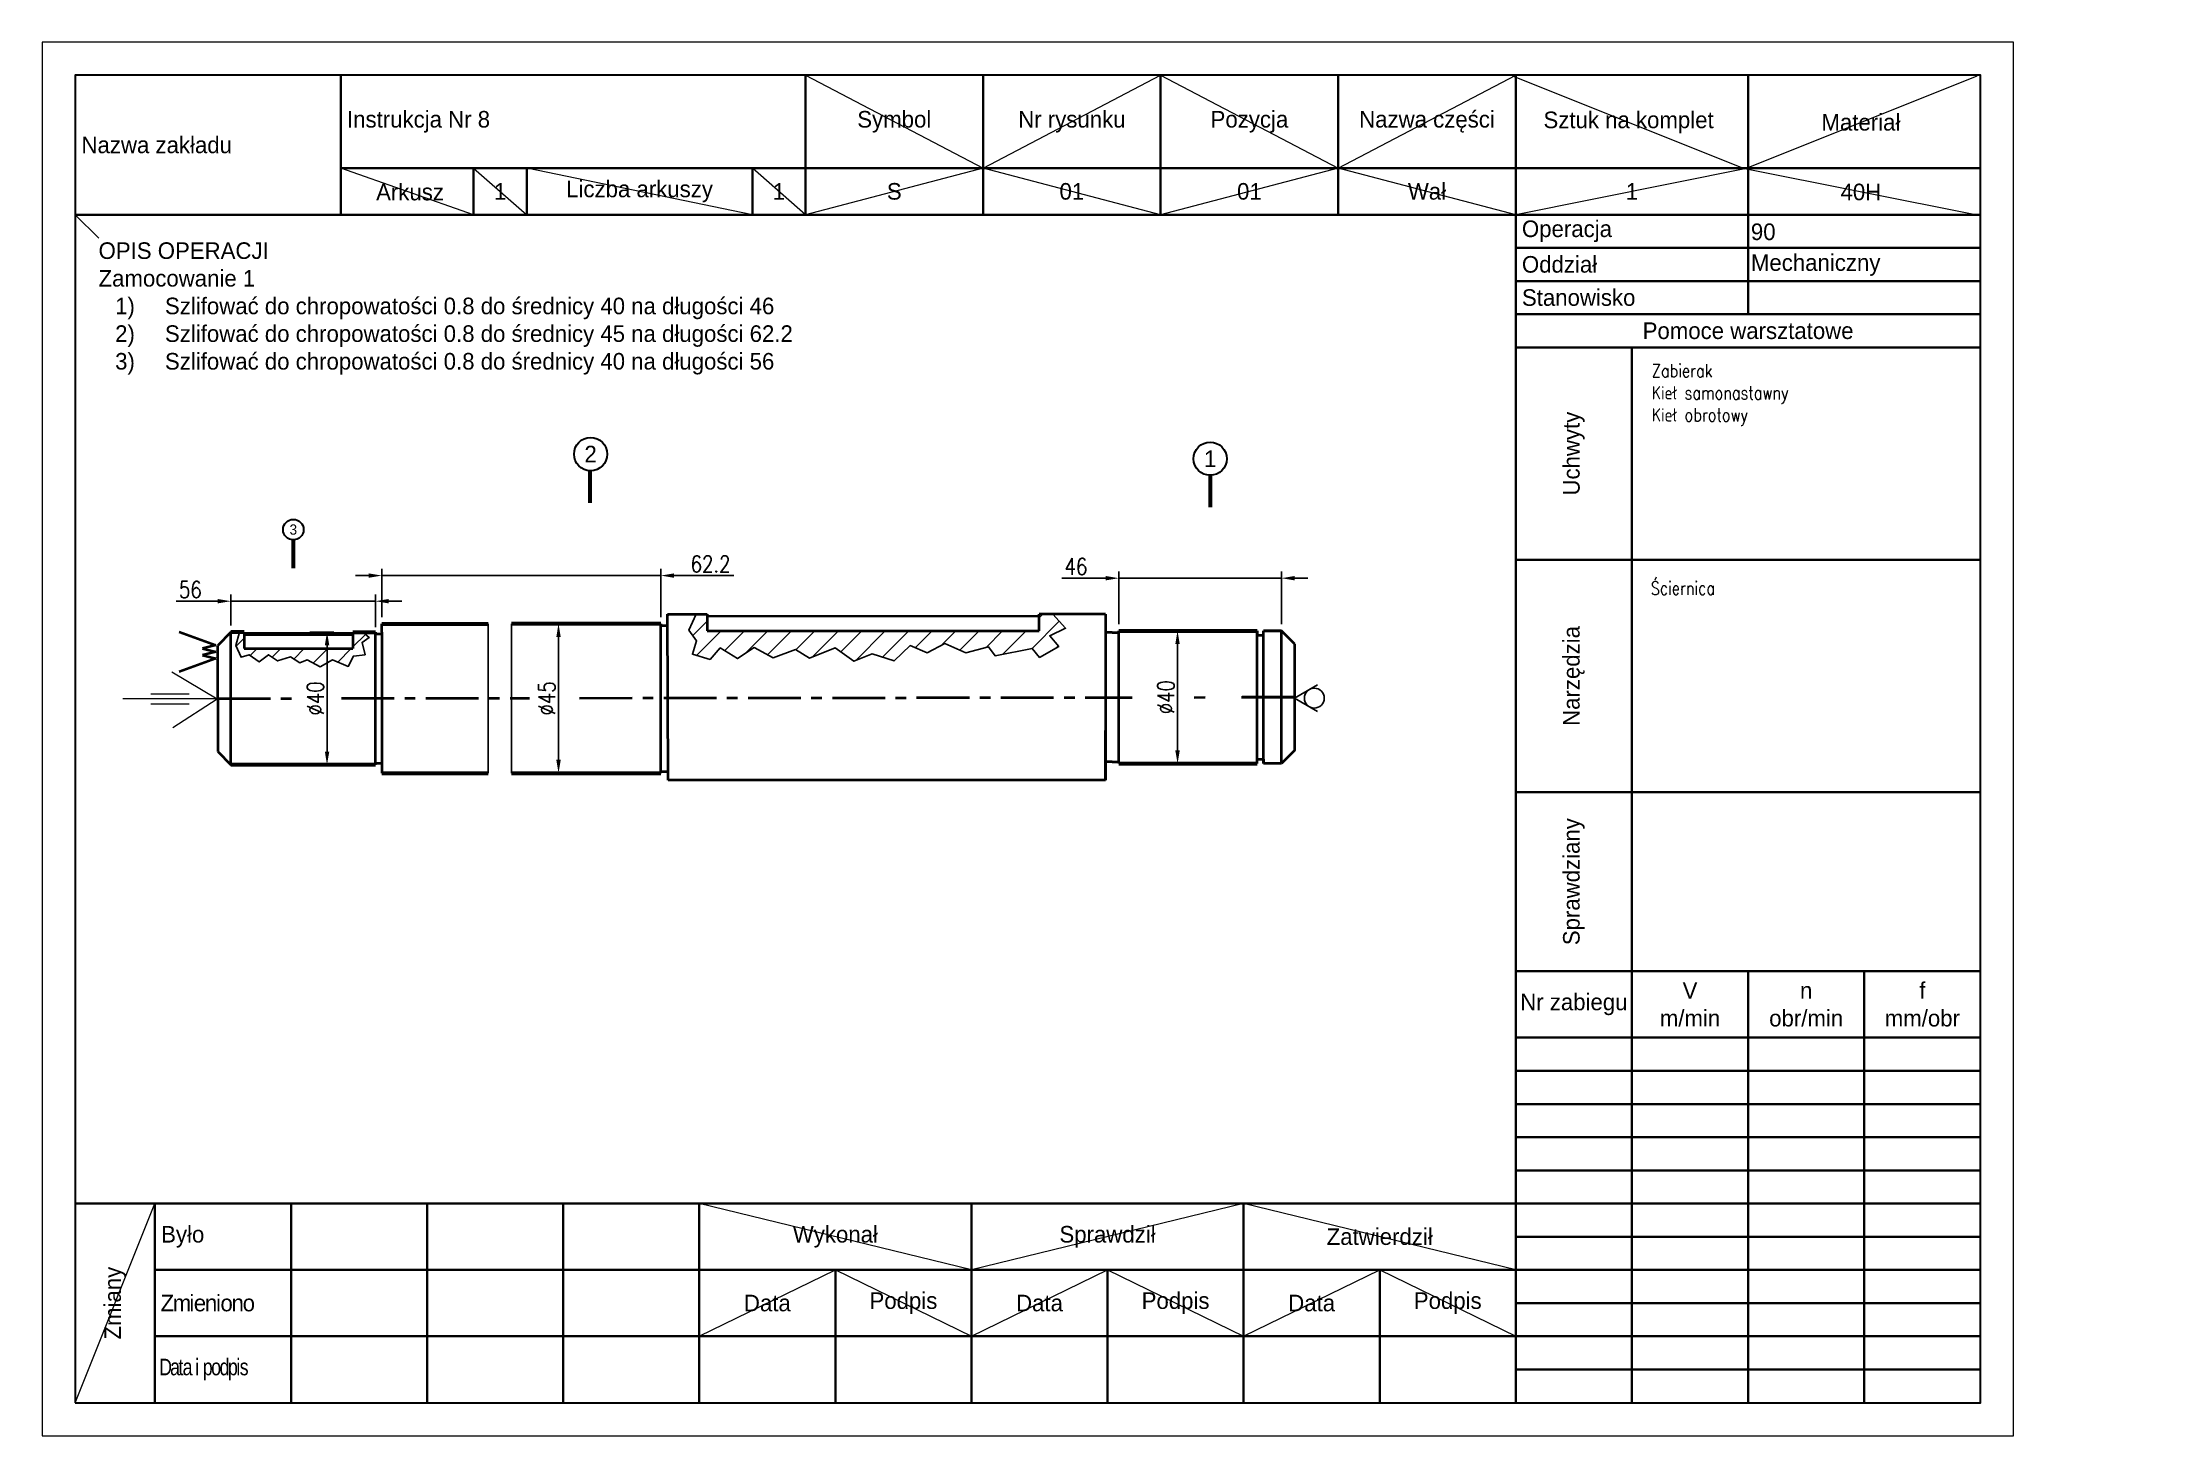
# Model space of a CAD drawing. Extents: x 817 to 2370, y -486 to 502.
# Drawn here: x 2042.4 to 2359.8, y -486 to -276 of the extents above; entities that cross this region are included whole.
import ezdxf

# ---------------------------------------------------------------- set-up
doc = ezdxf.new("R2010")
doc.units = 0
doc.header["$LTSCALE"] = 0.25
doc.header["$PDMODE"] = 2
doc.header["$PDSIZE"] = -5
doc.linetypes.add('CENTER', pattern=[50.8, 31.75, -6.35, 6.35, -6.35])
doc.layers.get('0').update_dxf_attribs({"color": 8, "linetype": 'CONTINUOUS'})
doc.layers.get('Defpoints').update_dxf_attribs({"linetype": 'CONTINUOUS'})
for name, color, linetype, lineweight in [('1', 7, 'CONTINUOUS', 30), ('AM_4', 3, 'CONTINUOUS', 25), ('AM_5', 3, 'CONTINUOUS', 25), ('AM_6', 2, 'CONTINUOUS', 35), ('AM_8', 1, 'CONTINUOUS', 25), ('AM_9', 253, 'CONTINUOUS', 0), ('Gruba linia', 7, 'CONTINUOUS', 50), ('wymiary', 100, 'CONTINUOUS', 20)]:
    doc.layers.add(name, color=color, linetype=linetype, lineweight=lineweight)
for name, color, linetype in [('Krawędzie', 7, 'CONTINUOUS'), ('Kreskowania i linie pomocnicze', 2, 'CONTINUOUS'), ('Osie', 2, 'CENTER')]:
    doc.layers.add(name, color=color, linetype=linetype)
doc.styles.add('ROMANS', font='romans', dxfattribs={"width": 0.8})
doc.linetypes.add('Amzigzag', pattern='A,0.0001,[136,genltshp.shx,S=0.04,R=0,X=0,Y=0],-11', length=11.0001)
doc.dimstyles.new('standard$0', dxfattribs={"dimtxt": 2.5, "dimasz": 2, "dimexe": 1, "dimexo": 1, "dimgap": 0.5, "dimtad": 1, "dimdec": 3, "dimrnd": 0.1, "dimzin": 12, "dimdsep": 46, "dimtxsty": 'ROMANS', "dimcen": 2.5, "dimclrd": 2, "dimclre": 2, "dimclrt": 256, "dimadec": 0, "dimazin": 0, "dimtfac": 0.72, "dimtdec": 3, "dimtmove": 0, "dimatfit": 0, "dimfxl": 1, "dimtvp": 0.72, "dimtolj": 1, "dimtzin": 12, "dimarcsym": 0})
pattern_1 = [(45, (286.0782, -176.2393), (-1.767767, 1.767767), [])]

msp = doc.modelspace()

# ---------------------------------------------------------------- texts
at = {"insert": (2050.8808, -306.1992), "char_height": 2.5, "attachment_point": 1}
msp.add_mtext_dynamic_manual_height_columns('OPIS OPERACJI\\PZamocowanie 1\\P\\pxi-3,l4,t4;1)^ISzlifować do chropowatości 0.8 do średnicy 40 na długości 46\\P2)^ISzlifować do chropowatości 0.8 do średnicy 45 na długości 62.2\\P3)^ISzlifować do chropowatości 0.8 do średnicy 40 na długości 56', width=207.612669, gutter_width=12.5, heights=[0], dxfattribs=at)
at = {"layer": '1', "attachment_point": 5}
for s, insert, char_height in [('2', (2125.0066, -338.1037), 2.5), ('1', (2218.3469, -338.8036), 2.5), ('3', (2080.2227, -349.4873), 1.5391)]:
    msp.add_mtext_dynamic_manual_height_columns(s, width=13.096774, gutter_width=12.5, heights=[0], dxfattribs=dict(at, insert=insert, char_height=char_height))
at = {"layer": 'AM_6', "color": 1, "char_height": 2.5, "attachment_point": 4}
for s, width, insert in [(' Instrukcja Nr 8', 70, (2087.3808, -288.0326)), (' 90', 35, (2298.8752, -304.6255))]:
    msp.add_mtext_dynamic_manual_height_columns(s, width=width, gutter_width=12.5, heights=[0], dxfattribs=dict(at, insert=insert))
at = {"layer": 'AM_6', "char_height": 2.5}
for s, width, heights, insert, attachment_point in [('Symbol', 26.75, [0], (2170.7558, -288.0326), 5), ('Nr rysunku', 26.75, [0], (2197.5058, -288.0326), 5), ('Pozycja', 26.75, [0], (2224.2558, -288.0326), 5), ('Nazwa części', 21.17559, [14.3491], (2251.0058, -288.0326), 5), ('Sztuk na komplet', 27.982124, [11.8269], (2281.3752, -288.1255), 5), ('Materiał', 35, [0], (2316.3752, -288.1255), 5), (' Nazwa zakładu', 40, [16.375], (2047.3808, -291.5326), 4), ('Arkusz', 17.471147, [0], (2097.8056, -298.6382), 5), ('1', 8, [0], (2111.3808, -298.5326), 5), ('Liczba arkuszy', 40.01292, [0], (2132.3808, -298.5326), 5), ('1', 8, [0], (2153.3808, -298.5326), 5), ('{\\C1;S}', 26.75, [0], (2170.7558, -298.5326), 5), ('01', 26.75, [0], (2197.5058, -298.5326), 5), ('01', 26.75, [0], (2224.2558, -298.5326), 5), ('Wał', 26.75, [0], (2251.0058, -298.5326), 5), ('1', 35, [0], (2281.8808, -298.5326), 5), ('{\\C1;40H}', 35, [0], (2316.3752, -298.6255), 5), (' Operacja', 35, [0], (2264.3808, -304.5326), 4), (' Oddział', 35, [0], (2264.3808, -309.5326), 4), (' Mechaniczny', 35, [0], (2298.8752, -309.6255), 4), (' Stanowisko', 35, [0], (2264.3808, -314.5326), 4), ('Pomoce warsztatowe', 70, [0], (2299.3808, -319.5326), 5), ('V\\Pm/min', 17.5, [0], (2290.6308, -421.0326), 5), ('n\\Pobr/min', 17.499992, [0], (2308.1308, -421.0326), 5), ('f\\Pmm/obr', 17.500008, [0], (2325.6308, -421.0326), 5), ('Nr zabiegu', 17.499984, [0], (2273.1308, -421.0326), 5), (' Było', 20.5, [0], (2059.3808, -456.0326), 4), ('Wykonał', 41, [0], (2161.8808, -456.0326), 5), ('Sprawdził', 41, [0], (2202.8808, -456.0326), 5), ('Zatwierdził', 41.000016, [0], (2243.8808, -456.0326), 5), ('{\\T0.9; Zmieniono}', 20.5, [0], (2059.3808, -466.0326), 4), ('Data', 20.5, [0], (2151.6308, -466.0326), 5), ('Podpis', 20.5, [0], (2172.1308, -466.0326), 5), ('Data', 20.5, [0], (2192.6308, -466.0326), 5), ('Podpis', 20.5, [0], (2213.1308, -466.0326), 5), ('Data', 20.5, [0], (2233.6308, -466.0326), 5), ('Podpis', 20.5, [0], (2254.1308, -466.0326), 5), ('{\\W0.8;\\T0.85; Data i podpis}', 20.5, [0], (2059.3808, -476.0326), 4)]:
    msp.add_mtext_dynamic_manual_height_columns(s, width=width, gutter_width=12.5, heights=heights, dxfattribs=dict(at, insert=insert, attachment_point=attachment_point))
at = {"layer": 'AM_6', "char_height": 2.5, "attachment_point": 5, "rotation": 90}
for s, width, insert in [('Uchwyty', 17.5, (2273.1308, -338.0326)), ('Narzędzia', 17.5, (2273.1308, -371.5326)), ('Sprawdziany', 17.5, (2273.1308, -402.5326)), ('Zmiany', 12, (2053.3808, -466.0326))]:
    msp.add_mtext_dynamic_manual_height_columns(s, width=width, gutter_width=12.5, heights=[0], dxfattribs=dict(at, insert=insert))
at = {"layer": 'Kreskowania i linie pomocnicze', "color": 1, "lineweight": 40, "insert": (2284.8808, -324.5326), "char_height": 2, "attachment_point": 1, "style": 'ROMANS'}
msp.add_mtext_dynamic_manual_height_columns('Zabierak\\PKieł samonastawny\\PKieł obrotowy', width=46.5, gutter_width=10, heights=[0], dxfattribs=at)
at = {"layer": 'Osie', "color": 1, "lineweight": 40, "insert": (2284.7233, -357.3037), "char_height": 2, "attachment_point": 1, "style": 'ROMANS'}
msp.add_mtext_dynamic_manual_height_columns('Ściernica', width=44.97836, gutter_width=10, heights=[0], dxfattribs=at)

# ---------------------------------------------------------------- blocks, each defined once
blk = doc.blocks.new('*D78')
at = {"layer": 'AM_5', "color": 2, "lineweight": -2, "transparency": 16777216}
for p, q in [((2082.7, -364.92), (2086.3, -364.92)), ((2085.3, -382.92), (2085.3, -366.92)), ((2082.7, -384.92), (2086.3, -384.92))]:
    blk.add_line(p, q, dxfattribs=at)
at = {"layer": 'AM_5', "color": 2, "lineweight": 40, "transparency": 16777216}
for points in [[(2084.97, -366.92), (2085.64, -366.92), (2085.3, -364.92)], [(2084.97, -382.92), (2085.64, -382.92), (2085.3, -384.92)]]:
    blk.add_solid(points, dxfattribs=at)
at = {"layer": 'Defpoints', "color": 0, "lineweight": 40, "transparency": 16777216}
for p in [(2081.7, -364.92), (2085.3, -364.92), (2081.7, -384.92)]:
    blk.add_point(p, dxfattribs=at)
at = {"layer": 'AM_5', "transparency": 16777216, "insert": (2083.55, -374.92), "char_height": 2.5, "attachment_point": 5, "rotation": 90, "style": 'ROMANS'}
blk.add_mtext('\\A1;%%C4{\\C3;0}', dxfattribs=at)
blk = doc.blocks.new('*D79')
at = {"layer": 'AM_5', "color": 2, "lineweight": -2, "transparency": 16777216}
for p, q in [((2224.43, -364.74), (2212.43, -364.74)), ((2213.43, -366.74), (2213.43, -382.74)), ((2224.43, -384.74), (2212.43, -384.74))]:
    blk.add_line(p, q, dxfattribs=at)
at = {"layer": 'AM_5', "color": 2, "lineweight": 40, "transparency": 16777216}
for points in [[(2213.09, -366.74), (2213.76, -366.74), (2213.43, -364.74)], [(2213.09, -382.74), (2213.76, -382.74), (2213.43, -384.74)]]:
    blk.add_solid(points, dxfattribs=at)
at = {"layer": 'Defpoints', "color": 0, "lineweight": 40, "transparency": 16777216}
for p in [(2225.43, -364.74), (2213.43, -384.74), (2225.43, -384.74)]:
    blk.add_point(p, dxfattribs=at)
at = {"layer": 'AM_5', "transparency": 16777216, "insert": (2211.68, -374.74), "char_height": 2.5, "attachment_point": 5, "rotation": 90, "style": 'ROMANS'}
blk.add_mtext('\\A1;%%C40', dxfattribs=at)
blk = doc.blocks.new('*D80')
at = {"layer": 'AM_5', "color": 2, "lineweight": -2, "transparency": 16777216}
for p, q in [((2068.83, -360.27), (2062.59, -360.27)), ((2070.83, -363.92), (2070.83, -359.27)), ((2092.58, -360.27), (2070.83, -360.27)), ((2092.58, -364.17), (2092.58, -359.27)), ((2094.58, -360.27), (2096.58, -360.27))]:
    blk.add_line(p, q, dxfattribs=at)
at = {"layer": 'AM_5', "color": 2, "lineweight": 40, "transparency": 16777216}
for points in [[(2068.83, -359.94), (2068.83, -360.6), (2070.83, -360.27)], [(2094.58, -359.94), (2094.58, -360.6), (2092.58, -360.27)]]:
    blk.add_solid(points, dxfattribs=at)
at = {"layer": 'Defpoints', "color": 0, "lineweight": 40, "transparency": 16777216}
for p in [(2092.58, -360.27), (2070.83, -364.92), (2092.58, -365.17)]:
    blk.add_point(p, dxfattribs=at)
at = {"layer": 'AM_5', "transparency": 16777216, "insert": (2064.71, -358.52), "char_height": 2.5, "attachment_point": 5, "style": 'ROMANS'}
blk.add_mtext('\\A1;56', dxfattribs=at)
blk = doc.blocks.new('*D82')
at = {"layer": 'AM_5', "color": 2, "lineweight": -2, "transparency": 16777216}
for p, q in [((2202.58, -356.8), (2196.01, -356.8)), ((2204.58, -363.74), (2204.58, -355.8)), ((2229.08, -356.8), (2204.58, -356.8)), ((2229.08, -363.74), (2229.08, -355.8)), ((2231.08, -356.8), (2233.08, -356.8))]:
    blk.add_line(p, q, dxfattribs=at)
at = {"layer": 'AM_5', "color": 2, "lineweight": 40, "transparency": 16777216}
for points in [[(2202.58, -356.47), (2202.58, -357.14), (2204.58, -356.8)], [(2231.08, -356.47), (2231.08, -357.14), (2229.08, -356.8)]]:
    blk.add_solid(points, dxfattribs=at)
at = {"layer": 'Defpoints', "color": 0, "lineweight": 40, "transparency": 16777216}
for p in [(2229.08, -356.8), (2204.58, -364.74), (2229.08, -364.74)]:
    blk.add_point(p, dxfattribs=at)
at = {"layer": 'AM_5', "transparency": 16777216, "insert": (2198.13, -355.05), "char_height": 2.5, "attachment_point": 5, "style": 'ROMANS'}
blk.add_mtext('\\A1;46', dxfattribs=at)
blk = doc.blocks.new('*D88')
at = {"layer": 'AM_5', "color": 2, "lineweight": -2, "transparency": 16777216}
for p, q in [((2093.58, -362.67), (2093.58, -355.41)), ((2135.58, -362.67), (2135.58, -355.41)), ((2091.58, -356.41), (2089.58, -356.41)), ((2093.58, -356.41), (2135.58, -356.41)), ((2137.58, -356.41), (2146.58, -356.41))]:
    blk.add_line(p, q, dxfattribs=at)
at = {"layer": 'AM_5', "color": 2, "lineweight": 40, "transparency": 16777216}
for points in [[(2091.58, -356.08), (2091.58, -356.74), (2093.58, -356.41)], [(2137.58, -356.08), (2137.58, -356.74), (2135.58, -356.41)]]:
    blk.add_solid(points, dxfattribs=at)
at = {"layer": 'Defpoints', "color": 0, "lineweight": 40, "transparency": 16777216}
for p in [(2093.58, -356.41), (2093.58, -363.67), (2135.58, -363.67)]:
    blk.add_point(p, dxfattribs=at)
at = {"layer": 'AM_5', "transparency": 16777216, "insert": (2143.08, -354.66), "char_height": 2.5, "attachment_point": 5, "style": 'ROMANS'}
blk.add_mtext('\\A1;62.2', dxfattribs=at)
blk = doc.blocks.new('*D91')
at = {"layer": 'AM_5', "color": 2, "lineweight": -2, "transparency": 16777216}
for p, q in [((2123.33, -363.67), (2119.17, -363.67)), ((2120.17, -365.67), (2120.17, -384.17)), ((2123.33, -386.17), (2119.17, -386.17))]:
    blk.add_line(p, q, dxfattribs=at)
at = {"layer": 'AM_5', "color": 2, "lineweight": 40, "transparency": 16777216}
for points in [[(2119.84, -365.67), (2120.51, -365.67), (2120.17, -363.67)], [(2119.84, -384.17), (2120.51, -384.17), (2120.17, -386.17)]]:
    blk.add_solid(points, dxfattribs=at)
at = {"layer": 'Defpoints', "color": 0, "lineweight": 40, "transparency": 16777216}
for p in [(2124.33, -363.67), (2120.17, -386.17), (2124.33, -386.17)]:
    blk.add_point(p, dxfattribs=at)
at = {"layer": 'AM_5', "transparency": 16777216, "insert": (2118.42, -374.92), "char_height": 2.5, "attachment_point": 5, "rotation": 90, "style": 'ROMANS'}
blk.add_mtext('\\A1;%%C45', dxfattribs=at)

# ---------------------------------------------------------------- dimensions: what is measured, and where the dimension line sits
at = {"layer": 'AM_5'}
for base, p1, p2, text, picture, middle in [((2093.5782, -356.4092), (2135.5782, -363.6709), (2093.5782, -363.6709), '62.2', '*D88', (2143.0782, -356.4092)), ((2092.5782, -360.2692), (2070.8258, -364.9209), (2092.5782, -365.1709), '56', '*D80', (2064.7068, -360.2692))]:
    dim = msp.add_linear_dim(base=base, p1=p1, p2=p2, text=text, dimstyle='standard$0', override={"dimtm": 0.1}, dxfattribs=at)
    dim.commit()
    dim.dimension.update_dxf_attribs({"geometry": picture, "text_midpoint": middle, "dimtype": 160})
dim = msp.add_linear_dim(base=(2229.0782, -356.804), p1=(2204.5782, -364.7393), p2=(2229.0782, -364.7393), angle=0.000019, text='46', dimstyle='standard$0', override={"dimtm": 0.1}, dxfattribs=at)
dim.commit()
dim.dimension.update_dxf_attribs({"geometry": '*D82', "text_midpoint": (2198.1258, -356.804), "dimtype": 160})
for base, p1, p2, text, override, picture, middle in [((2085.3022, -364.9209), (2081.702, -384.9209), (2081.702, -364.9209), '%%C4{\\C3;0}', {"dimpost": '', "dimtp": 0, "dimtm": 0.1, "dimtdec": 3, "dimtzin": 12}, '*D78', (2083.5522, -374.9209)), ((2120.1724, -386.1709), (2124.3282, -363.6709), (2124.3282, -386.1709), '%%C45', {"dimpost": '', "dimtm": 0.1}, '*D91', (2118.4224, -374.9209))]:
    dim = msp.add_linear_dim(base=base, p1=p1, p2=p2, angle=90, text=text, dimstyle='standard$0', override=override, dxfattribs=at)
    dim.commit()
    dim.dimension.update_dxf_attribs({"geometry": picture, "text_midpoint": middle})
at = {"layer": 'AM_5', "color": 1}
dim = msp.add_linear_dim(base=(2213.4282, -384.7393), p1=(2225.4282, -364.7393), p2=(2225.4282, -384.7393), angle=90, text='%%C40', dimstyle='standard$0', override={"dimpost": '', "dimtm": 0.1}, dxfattribs=at)
dim.commit()
dim.dimension.update_dxf_attribs({"geometry": '*D79', "text_midpoint": (2211.6782, -374.7393)})

# ---------------------------------------------------------------- hatches: boundary and pattern name
at = {"layer": 'AM_8'}
h = msp.add_hatch(dxfattribs=at)
h.set_pattern_fill('_U', color=256, scale=2.5, angle=45, style=0, pattern_type=0)
h.set_pattern_definition(pattern_1)
h.paths.add_polyline_path([(2081.1821, -369.5344), (2082.3233, -369.1198), (2084.2427, -370.1563), (2086.1103, -369.1198), (2088.4965, -370.1045), (2089.2747, -368.5497), (2091.0384, -368.3424), (2090.5716, -366.4766), (2091.6609, -365.751), (2090.6753, -364.9209), (2089.1975, -364.9209), (2089.1975, -367.4209), (2072.8258, -367.4209), (2072.8258, -364.9209), (2072.1039, -364.9209), (2071.5851, -366.943), (2072.3632, -368.7052), (2073.5564, -368.3424), (2075.0608, -369.4307), (2076.4614, -368.3424), (2077.862, -369.2753), (2079.7814, -368.6533)])
h = msp.add_hatch(dxfattribs=at)
h.set_pattern_fill('_U', color=1, scale=2.5, angle=45, style=0, pattern_type=0)
h.set_pattern_definition(pattern_1)
h.paths.add_polyline_path([(2142.5879, -362.4893), (2142.5888, -362.2393), (2140.9246, -362.2393), (2139.7993, -364.6539), (2140.9838, -366.2515), (2140.3323, -368.2633), (2142.9975, -369.0325), (2144.5374, -367.3166), (2147.1433, -368.9142), (2149.6308, -367.2574), (2152.5328, -368.7959), (2155.8495, -367.5533), (2157.9816, -368.855), (2161.8313, -367.3166), (2164.6741, -369.3284), (2167.3985, -368.2042), (2170.7151, -369.2692), (2173.1434, -366.9616), (2175.6901, -368.0266), (2178.3552, -366.6657), (2181.5534, -368.0266), (2184.9293, -367.1391), (2185.9361, -368.5), (2191.5168, -367.3752), (2192.6421, -368.7361), (2195.5441, -367.0794), (2194.1819, -365.4818), (2196.551, -364.3575), (2194.6557, -362.2393), (2192.5782, -362.2393), (2192.5782, -364.7393), (2142.5844, -364.7393), (2142.5884, -362.4893)])

# ---------------------------------------------------------------- linework, layer by layer
at = {"layer": '1', "color": 1, "lineweight": 60}
for p, q in [((2135.5782, -363.6709), (2113.0782, -363.6709)), ((2113.0782, -386.1709), (2135.5782, -386.1709))]:
    msp.add_line(p, q, dxfattribs=at)
at = {"layer": '1', "color": 1, "lineweight": 40}
for p, q in [((2135.5782, -385.9209), (2135.5782, -363.6709)), ((2135.5782, -363.6709), (2135.5782, -363.9209)), ((2135.5782, -363.9209), (2136.5888, -363.9209)), ((2136.5888, -362.2393), (2136.5888, -362.4893)), ((2136.6949, -387.2393), (2136.5888, -362.2393)), ((2136.5888, -362.2393), (2142.5888, -362.2393)), ((2135.5782, -386.1709), (2135.5782, -385.9209)), ((2135.5782, -385.9209), (2136.6893, -385.9209)), ((2136.6949, -387.2393), (2136.6949, -386.9893)), ((2202.5782, -387.2393), (2136.6949, -387.2393))]:
    msp.add_line(p, q, dxfattribs=at)
at = {"layer": '1'}
msp.add_lwpolyline([(2047.3808, -481.0326), (2334.3808, -481.0326), (2334.3808, -281.0326), (2047.3808, -281.0326)], close=True, dxfattribs=at)
for centre, radius in [((2125.0066, -338.1037), 2.5), ((2218.3469, -338.8036), 2.5), ((2080.2227, -349.4873), 1.5391)]:
    msp.add_circle(centre, radius, dxfattribs=at)
at = {"layer": 'AM_4', "linetype": 'Amzigzag'}
for p, q in [((2109.5782, -386.1709), (2109.5782, -363.6709)), ((2109.5782, -363.6709), (2109.5782, -386.1709)), ((2113.0782, -363.6709), (2113.0782, -386.1709)), ((2113.0782, -363.6709), (2113.0782, -386.1709))]:
    msp.add_line(p, q, dxfattribs=at)
at = {"layer": 'AM_4'}
for q in [(2234.4938, -372.8745), (2234.4938, -376.8745)]:
    msp.add_line((2231.0297, -374.8745), q, dxfattribs=at)
at = {"layer": 'AM_4', "ltscale": 0.5}
msp.add_circle((2234.0297, -374.8745), 1.5, dxfattribs=at)
at = {"layer": 'AM_6'}
for p, q in [((2087.3808, -281.0326), (2087.3808, -302.0326)), ((2157.3808, -281.0326), (2157.3808, -302.0326)), ((2184.1308, -302.0326), (2184.1308, -281.0326)), ((2210.8808, -302.0326), (2210.8808, -281.0326)), ((2237.6308, -302.0326), (2237.6308, -281.0326)), ((2264.3808, -481.0326), (2264.3808, -281.0326)), ((2299.3808, -281.0326), (2299.3808, -317.0326)), ((2334.3808, -295.0326), (2087.3808, -295.0326)), ((2107.3808, -295.0326), (2107.3808, -302.0326)), ((2115.3808, -302.0326), (2115.3808, -295.0326)), ((2149.3808, -302.0326), (2149.3808, -295.0326)), ((2047.3808, -302.0326), (2334.3808, -302.0326)), ((2334.3808, -307.0326), (2264.3808, -307.0326)), ((2264.3808, -312.0326), (2334.3808, -312.0326)), ((2264.3808, -317.0326), (2334.3808, -317.0326)), ((2264.3808, -322.0326), (2334.3808, -322.0326)), ((2281.8808, -322.0326), (2281.8808, -481.0326)), ((2264.3808, -354.0326), (2334.3808, -354.0326)), ((2264.3808, -389.0326), (2334.3808, -389.0326)), ((2334.3808, -416.0326), (2264.3808, -416.0326)), ((2299.3808, -416.0326), (2299.3808, -481.0326)), ((2316.8808, -416.0326), (2316.8808, -481.0326)), ((2334.3808, -426.0326), (2264.3808, -426.0326)), ((2334.3808, -431.0326), (2264.3808, -431.0326)), ((2334.3808, -436.0326), (2264.3808, -436.0326)), ((2334.3808, -441.0326), (2264.3808, -441.0326)), ((2334.3808, -446.0326), (2264.3808, -446.0326)), ((2264.3808, -451.0326), (2047.3808, -451.0326)), ((2059.3808, -451.0326), (2059.3808, -481.0326)), ((2079.8808, -451.0326), (2079.8808, -481.0326)), ((2100.3808, -451.0326), (2100.3808, -481.0326)), ((2120.8808, -451.0326), (2120.8808, -481.0326)), ((2141.3808, -451.0326), (2141.3808, -481.0326)), ((2182.3808, -451.0326), (2182.3808, -481.0326)), ((2223.3808, -451.0326), (2223.3808, -481.0326)), ((2334.3808, -451.0326), (2264.3808, -451.0326)), ((2334.3808, -456.0326), (2264.3808, -456.0326)), ((2264.3808, -461.0326), (2059.3808, -461.0326)), ((2161.8808, -461.0326), (2161.8808, -481.0326)), ((2202.8808, -461.0326), (2202.8808, -481.0326)), ((2243.8808, -481.0326), (2243.8808, -461.0326)), ((2334.3808, -461.0326), (2264.3808, -461.0326)), ((2334.3808, -466.0326), (2264.3808, -466.0326)), ((2059.3808, -471.0326), (2264.3808, -471.0326)), ((2334.3808, -471.0326), (2264.3808, -471.0326)), ((2334.3808, -476.0326), (2264.3808, -476.0326))]:
    msp.add_line(p, q, dxfattribs=at)
at = {"layer": 'AM_9'}
for p, q in [((2157.3808, -281.0326), (2184.1308, -295.0326)), ((2184.1308, -295.0326), (2210.8808, -281.0326)), ((2210.8808, -281.0326), (2237.6308, -295.0326)), ((2237.6308, -295.0326), (2264.3808, -281.0326)), ((2263.8752, -281.1255), (2298.8752, -295.1255)), ((2298.8752, -295.1255), (2333.8752, -281.1255)), ((2107.3808, -302.0326), (2087.3808, -295.0326)), ((2107.3808, -295.0326), (2115.3808, -302.0326)), ((2149.3808, -302.0326), (2115.3808, -295.0326)), ((2157.3808, -302.0326), (2149.3808, -295.0326)), ((2184.1308, -295.0326), (2157.3808, -302.0326)), ((2210.8808, -302.0326), (2184.1308, -295.0326)), ((2237.6308, -295.0326), (2210.8808, -302.0326)), ((2264.3808, -302.0326), (2237.6308, -295.0326)), ((2299.3808, -295.0326), (2264.3808, -302.0326)), ((2333.8752, -302.1255), (2298.8752, -295.1255)), ((2157.3808, -298.4247), (2157.3808, -298.4247)), ((2047.3808, -302.0326), (2050.9163, -305.5681)), ((2047.3808, -481.0326), (2059.3808, -451.0326)), ((2182.3808, -461.0326), (2141.3808, -451.0326)), ((2223.3808, -451.0326), (2182.3808, -461.0326)), ((2264.3808, -461.0326), (2223.3808, -451.0326)), ((2141.3808, -471.0326), (2161.8808, -461.0326)), ((2161.8808, -461.0326), (2182.3808, -471.0326)), ((2182.3808, -471.0326), (2202.8808, -461.0326)), ((2202.8808, -461.0326), (2223.3808, -471.0326)), ((2223.3808, -471.0326), (2243.8808, -461.0326)), ((2243.8808, -461.0326), (2264.3808, -471.0326))]:
    msp.add_line(p, q, dxfattribs=at)
msp.add_lwpolyline([(2042.3808, -486.0326), (2339.3808, -486.0326), (2339.3808, -276.0326), (2042.3808, -276.0326)], close=True, dxfattribs=at)
at = {"layer": 'Gruba linia', "color": 1, "lineweight": 60}
for p, q in [((2072.8258, -364.9209), (2070.8258, -364.9209)), ((2089.1975, -364.9209), (2092.5782, -364.9209)), ((2204.5782, -364.7393), (2225.4282, -364.7393)), ((2072.8258, -365.1709), (2089.1975, -365.1709)), ((2092.5782, -384.9209), (2070.8258, -384.9209)), ((2204.5782, -384.7393), (2225.4282, -384.7393))]:
    msp.add_line(p, q, dxfattribs=at)
at = {"layer": 'Gruba linia', "color": 1, "lineweight": 40}
for p, q in [((2202.5782, -362.2393), (2202.5782, -387.2393)), ((2229.0782, -364.7393), (2226.3532, -364.7393)), ((2231.0782, -366.7393), (2229.0782, -364.7393)), ((2229.0782, -384.7393), (2229.0782, -364.7393)), ((2231.0782, -369.7393), (2231.0782, -366.7393)), ((2231.0782, -374.7393), (2231.0782, -369.7393)), ((2231.0782, -382.7393), (2231.0782, -374.7393)), ((2202.5782, -387.2393), (2202.5782, -379.7393)), ((2231.0782, -382.7393), (2229.0782, -384.7393)), ((2202.5782, -387.2393), (2202.5782, -384.7393)), ((2229.0782, -384.7393), (2226.3532, -384.7393))]:
    msp.add_line(p, q, dxfattribs=at)
at = {"layer": 'Krawędzie', "color": 1, "lineweight": 40}
for p, q in [((2063.0358, -364.8903), (2068.5358, -366.8903)), ((2070.8258, -364.9209), (2068.8258, -366.9209)), ((2070.8258, -384.9209), (2070.8258, -364.9209)), ((2072.8258, -364.9209), (2072.8258, -367.4209)), ((2089.1975, -364.9209), (2089.1975, -367.4209)), ((2092.5782, -384.7959), (2092.5782, -364.9209)), ((2093.5782, -364.9209), (2093.5782, -363.6709)), ((2093.5782, -364.9209), (2093.5782, -384.9209)), ((2142.5888, -362.2393), (2142.5844, -364.7393)), ((2142.5844, -364.7393), (2192.5782, -364.7393)), ((2142.5888, -362.2393), (2142.5866, -363.4893)), ((2142.5888, -362.2393), (2142.5866, -362.8643)), ((2142.5888, -362.2393), (2142.5879, -362.4893)), ((2142.5879, -362.4893), (2192.5879, -362.5473)), ((2202.5782, -362.2393), (2192.5782, -362.2393)), ((2192.5782, -364.7393), (2192.5782, -362.2393)), ((2204.5782, -384.4893), (2204.5782, -364.7393)), ((2225.4282, -364.7393), (2225.4282, -365.3893)), ((2225.4282, -384.7393), (2225.4282, -364.7393)), ((2226.3532, -365.3893), (2226.3532, -364.7393)), ((2226.3532, -384.7393), (2226.3532, -364.7393)), ((2068.5358, -366.8903), (2066.5358, -367.3726)), ((2066.5358, -367.3726), (2068.5358, -367.8903)), ((2068.5358, -367.8903), (2066.5358, -368.3903)), ((2068.8258, -374.9209), (2068.8258, -366.9209)), ((2072.8258, -367.4209), (2089.1975, -367.4209)), ((2092.5782, -365.1709), (2093.5782, -365.1709)), ((2203.5782, -364.9893), (2202.5782, -364.9893)), ((2203.5782, -364.9893), (2204.5782, -364.9893)), ((2225.4282, -365.3893), (2226.3532, -365.3893)), ((2068.5358, -368.8903), (2063.0358, -370.8903)), ((2066.5358, -368.3903), (2068.5358, -368.8903)), ((2068.8258, -374.9209), (2068.8258, -382.9209)), ((2068.8258, -382.9209), (2070.8258, -384.9209)), ((2092.5782, -384.9209), (2092.5782, -384.6709)), ((2092.5782, -384.6709), (2093.5782, -384.6709)), ((2093.5782, -384.9209), (2093.5782, -386.1709)), ((2203.5782, -384.4893), (2202.5782, -384.4893)), ((2203.5782, -384.4893), (2204.5782, -384.4893)), ((2204.5782, -384.4893), (2204.5782, -384.7393)), ((2225.4282, -384.7393), (2225.4282, -384.0893)), ((2225.4282, -384.0893), (2226.3532, -384.0893)), ((2226.3532, -384.0893), (2226.3532, -384.7393))]:
    msp.add_line(p, q, dxfattribs=at)
at = {"layer": 'Krawędzie', "color": 7, "lineweight": 40, "true_color": 0xffffff}
for p, q in [((2089.1975, -364.9209), (2089.1975, -364.9209)), ((2092.5782, -364.9209), (2092.5782, -365.1709)), ((2226.3532, -364.7393), (2229.0782, -364.7393))]:
    msp.add_line(p, q, dxfattribs=at)
at = {"layer": 'Krawędzie', "color": 1, "lineweight": 60}
for p, q in [((2093.5782, -363.6709), (2109.5782, -363.6709)), ((2093.5782, -386.1709), (2109.5782, -386.1709))]:
    msp.add_line(p, q, dxfattribs=at)
at = {"layer": 'Krawędzie', "color": 1}
for points in [[(2072.1039, -364.9209), (2071.5851, -366.943), (2072.3632, -368.7052), (2073.5564, -368.3424), (2075.0608, -369.4307), (2076.4614, -368.3424), (2077.862, -369.2753), (2079.7814, -368.6533), (2081.1821, -369.5344), (2082.3233, -369.1198), (2084.2427, -370.1563), (2086.1103, -369.1198), (2088.4965, -370.1045), (2089.2747, -368.5497), (2091.0384, -368.3424), (2090.5716, -366.4766), (2091.6609, -365.751), (2090.6753, -364.9209)], [(2140.9246, -362.2393), (2139.7993, -364.6539), (2140.9838, -366.2515), (2140.3323, -368.2633), (2142.9975, -369.0325), (2144.5374, -367.3166), (2147.1433, -368.9142), (2149.6308, -367.2574), (2152.5328, -368.7959), (2155.8495, -367.5533), (2157.9816, -368.855), (2161.8313, -367.3166), (2164.6741, -369.3284), (2167.3985, -368.2042), (2170.7151, -369.2692), (2173.1434, -366.9616), (2175.6901, -368.0266), (2178.3552, -366.6657), (2181.5534, -368.0266), (2184.9293, -367.1391), (2185.9361, -368.5), (2191.5168, -367.3752), (2192.6421, -368.7361), (2195.5441, -367.0794), (2194.1819, -365.4818), (2196.551, -364.3575), (2194.6557, -362.2393)]]:
    msp.add_lwpolyline(points, dxfattribs=at)
at = {"layer": 'Osie', "color": 1, "lineweight": 60}
for p, q in [((2124.8655, -340.6487), (2124.8655, -345.4459)), ((2218.3469, -341.3036), (2218.3469, -346.1008)), ((2080.2227, -351.0265), (2080.2227, -355.2844))]:
    msp.add_line(p, q, dxfattribs=at)
at = {"layer": 'Osie', "color": 7, "lineweight": 40, "true_color": 0xffffff}
for p, q in [((2218.3469, -341.3036), (2218.3469, -341.3036)), ((2223.0782, -374.7393), (2231.0782, -374.7393)), ((2223.0782, -374.7482), (2231.0782, -374.7393))]:
    msp.add_line(p, q, dxfattribs=at)
at = {"layer": 'Osie', "color": 1, "lineweight": 40}
for p, q in [((2068.8258, -374.9209), (2081.2569, -374.907)), ((2087.4717, -374.9001), (2115.7869, -374.8684)), ((2123.3269, -374.8599), (2206.5782, -374.7667)), ((2215.9249, -374.7562), (2217.5782, -374.7544)), ((2231.0782, -374.7393), (2223.0782, -374.7393))]:
    msp.add_line(p, q, dxfattribs=at)
at = {"layer": 'wymiary'}
for p, q in [((2061.9342, -370.8921), (2068.7633, -374.9989)), ((2058.7581, -374.2489), (2064.5157, -374.2489)), ((2068.7633, -374.9989), (2054.5157, -374.9989)), ((2058.7581, -375.7489), (2064.5157, -375.7489)), ((2062.066, -379.3172), (2068.7633, -374.9989))]:
    msp.add_line(p, q, dxfattribs=at)

msp.set_redraw_order([(e.dxf.handle, doc.entitydb.next_handle()) for e in msp.query("TEXT MTEXT ATTDEF DIMENSION ARC_DIMENSION")])  # texts and dimensions are drawn at this point

doc.saveas('drawing.dxf')
